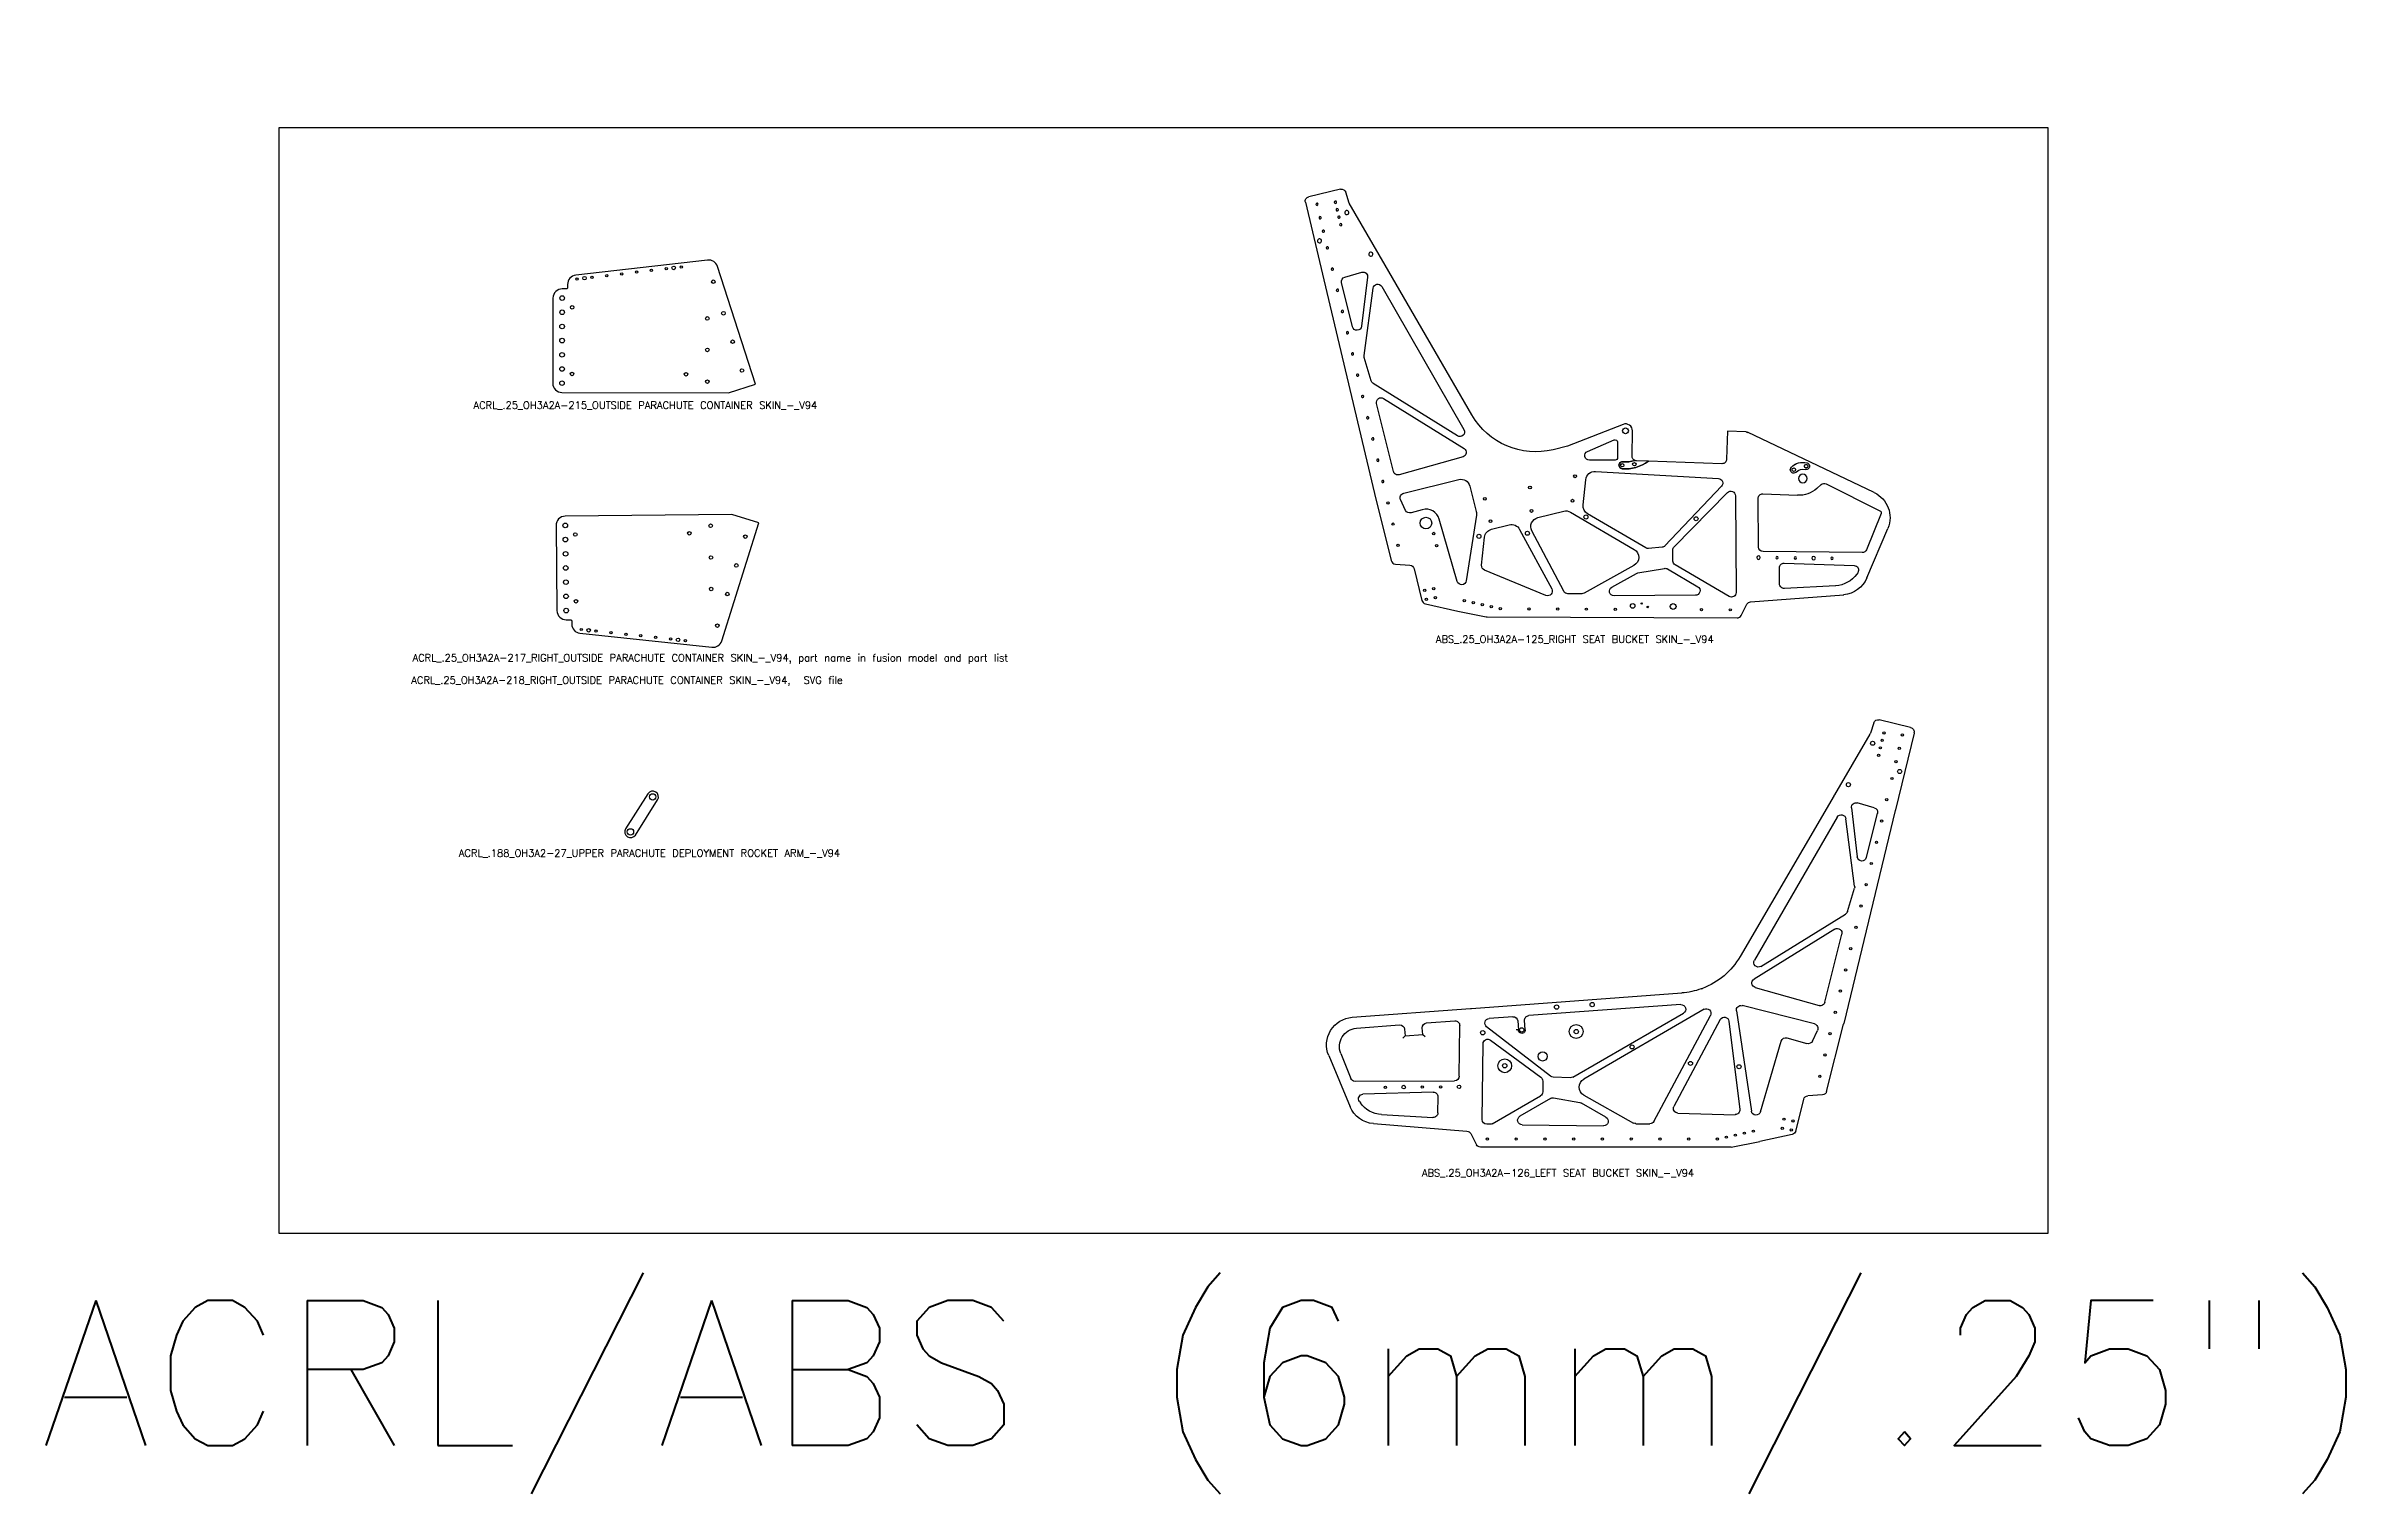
# Model space of a CAD drawing. Header units: millimetres. Extents: x 2758 to 41047, y 670 to 17125.
# Drawn here: x 22058 to 25227, y 837 to 2833 of the extents above; entities that cross this region are included whole.
import ezdxf

# ---------------------------------------------------------------- set-up
doc = ezdxf.new("R2010")
doc.units = ezdxf.units.MM
doc.styles.get("Standard").update_dxf_attribs({"font": 'txt.shx'})

msp = doc.modelspace()

# ---------------------------------------------------------------- texts
for s, height, p in [('ACRL_.25_OH3A2A-215_OUTSIDE PARACHUTE CONTAINER SKIN_-_V94', 10, (22646.7, 2332.6)), ('ABS_.25_OH3A2A-125_RIGHT SEAT BUCKET SKIN_-_V94', 10, (23972.9, 2010)), ('ACRL_.25_OH3A2A-217_RIGHT_OUTSIDE PARACHUTE CONTAINER SKIN_-_V94, part name in fusion model and part list', 10, (22562.7, 1984.4)), ('ACRL_.25_OH3A2A-218_RIGHT_OUTSIDE PARACHUTE CONTAINER SKIN_-_V94,  SVG file', 10, (22561, 1953.6)), ('ACRL_.188_OH3A2-27_UPPER PARACHUTE DEPLOYMENT ROCKET ARM_-_V94', 10, (22626.4, 1715.2)), ('ABS_.25_OH3A2A-126_LEFT SEAT BUCKET SKIN_-_V94', 10, (23953.7, 1274.3)), ('ACRL/ABS (6mm/.25")', 200, (22048.9, 903.4))]:
    msp.add_text(s, height=height).set_placement(p)

# ---------------------------------------------------------------- linework, layer by layer
for p, q in [((23841.3, 2635.2), (23797.9, 2624.9)), ((23853.5, 2616.1), (23848.8, 2631)), ((23793.2, 2617.3), (23818.5, 2510.5)), ((23902.9, 2530.8), (23853.5, 2616.1)), ((23818.5, 2510.5), (23888.5, 2216)), ((23858.1, 2445.7), (23843, 2506.5)), ((23847.4, 2514.2), (23870.9, 2520.8)), ((23878.9, 2513.9), (23870.5, 2446.4)), ((24022.6, 2324.1), (23902.9, 2530.8)), ((23874, 2406.1), (23886.5, 2498.9)), ((23898.3, 2501.2), (24011.6, 2303.9)), ((23883.8, 2371.2), (23874.2, 2403.5)), ((24002.7, 2295.3), (23886.6, 2367.7)), ((23900.8, 2347), (24012, 2277.9)), ((23914.4, 2246.3), (23891.3, 2340.1)), ((24577.1, 2217.1), (24402.5, 2300.2)), ((24010.4, 2266.4), (23922.3, 2241.7)), ((24498, 2222.9), (24503.9, 2228.2)), ((24510.9, 2229.1), (24584.9, 2192.1)), ((24417.5, 2142.1), (24417, 2209)), ((24423.6, 2215.4), (24471.3, 2213.4)), ((24586.4, 2188.1), (24566.2, 2138.4)), ((24567, 2099.4), (24595.8, 2167.8)), ((24560.3, 2134.4), (24423.8, 2135.8)), ((24446.6, 2091.4), (24446.4, 2113.6)), ((24453, 2120), (24549.3, 2116.6)), ((24554.3, 2106.6), (24552.9, 2104.7)), ((24406.5, 2066.4), (24535, 2076.3)), ((24523.9, 2088.7), (24453.3, 2085.1)), ((24627.2, 1893.3), (24583.9, 1903.8)), ((24571.2, 1884.2), (24522.2, 1800.4)), ((24576.3, 1899.6), (24571.7, 1885.4)), ((24631.9, 1885.7), (24606.3, 1779.8)), ((24521.7, 1799.5), (24392.1, 1577.5)), ((24606.1, 1778.9), (24535, 1485.3)), ((24545.7, 1782.5), (24553.7, 1714.8)), ((24577.2, 1782.6), (24553.7, 1789.4)), ((24526.2, 1769.8), (24412, 1572.5)), ((24550.1, 1674.5), (24538, 1767.4)), ((24566.2, 1714), (24581.6, 1775)), ((24540.1, 1639.6), (24549.8, 1671.8)), ((24420.8, 1564), (24537.3, 1636)), ((24523, 1615.3), (24411.5, 1546.5)), ((24508.9, 1514.5), (24532.4, 1608.4)), ((24022.2, 1506), (24311.9, 1527.4)), ((24413, 1535), (24501, 1509.9)), ((23857.6, 1493.8), (24020.7, 1505.9)), ((24078.9, 1494.6), (24046.3, 1492.3)), ((24310.5, 1511.3), (24101.1, 1496.2)), ((24161.5, 1411.3), (24314.1, 1499.5)), ((24342.6, 1504.9), (24176.7, 1408.6)), ((24273.4, 1350.4), (24351.3, 1496.4)), ((24364.9, 1490.6), (24301.1, 1371)), ((24387.2, 1502.8), (24407.9, 1364.3)), ((24494.6, 1484.7), (24395, 1509.9)), ((23863.4, 1478.7), (23923, 1483.3)), ((23930.5, 1468.3), (23927.6, 1464.9)), ((23929.8, 1477.4), (23930.5, 1468.3)), ((23930.5, 1468.3), (23954.8, 1470.2)), ((23954.8, 1470.2), (23954.1, 1479.3)), ((23954.8, 1470.2), (23958.2, 1467.3)), ((23960, 1486.1), (23999, 1489)), ((24005, 1412.6), (24005.9, 1482.6)), ((24131.1, 1412.8), (24042.9, 1480.9)), ((24048.1, 1462.5), (24117.7, 1411.1)), ((24085.7, 1488.8), (24086.6, 1476.5)), ((24096.1, 1476.8), (24095.2, 1489.4)), ((24376.8, 1488.3), (24391.7, 1366.8)), ((24420.3, 1363.5), (24449, 1461.1)), ((24456.8, 1465.4), (24484.4, 1457.7)), ((24491.8, 1461.1), (24498.8, 1475.8)), ((24511.4, 1391.6), (24534.8, 1484.3)), ((23825.3, 1441.1), (23854.8, 1370.6)), ((23841.8, 1443.9), (23855.6, 1409.6)), ((24036.7, 1352.8), (24037.9, 1457.4)), ((23861.6, 1405.6), (23998.7, 1406.3)), ((24120.3, 1406), (24120.3, 1391.1)), ((24158, 1410.4), (24134.7, 1411.5)), ((23867.5, 1377.7), (23868.9, 1375.8)), ((23969.3, 1390.6), (23872.5, 1387.7)), ((23975.6, 1362), (23975.9, 1384.2)), ((24050.7, 1347.2), (24117.1, 1385.6)), ((24130.7, 1381.9), (24088.8, 1357.5)), ((24135, 1382.6), (24171.4, 1376.3)), ((24207.3, 1356.3), (24173.5, 1375.6)), ((24176.9, 1386.5), (24245.5, 1348)), ((24468.9, 1337), (24479.9, 1380.7)), ((24505.7, 1386.8), (24485.7, 1385.5)), ((23886.8, 1347.4), (24015.8, 1336.9)), ((23897.9, 1359.7), (23968.9, 1355.8)), ((24020.9, 1333.5), (24028.9, 1318.2)), ((24047.4, 1346.4), (24043, 1346.4)), ((24092, 1345.7), (24204.1, 1344.4)), ((24248.5, 1347.2), (24267.7, 1347)), ((24306.5, 1361.7), (24385.2, 1359.6)), ((24464.1, 1332.4), (24419.4, 1322.4)), ((24378.9, 1314.8), (24034.5, 1314.8)), ((24380.1, 1314.9), (24419.4, 1322.4))]:
    msp.add_line(p, q)
at = {"color": 0, "linetype": 'ByBlock', "lineweight": -2}
msp.add_lwpolyline([(24816.7, 1196.1), (24816.7, 2720.1), (22378.3, 2720.1), (22378.3, 1196.1)], close=True, dxfattribs=at)
for points in [[(22768.6, 2355.2), (22998.1, 2354.7), (23035.2, 2366.7), (22982.9, 2528.9, 0.357408), (22969.3, 2537.6), (22787.6, 2516.7, 0.380425), (22776.3, 2504.1), (22776.3, 2499.5, -0.414214), (22774.7, 2497.9), (22768.9, 2497.9, 0.414214), (22756.2, 2485.3), (22755.9, 2367.9, 0.414214)], [(24182, 2273.9), (24218.7, 2289.8, -0.537445), (24223.1, 2286.9), (24223.3, 2265.2, -0.414214), (24220.1, 2262), (24184.6, 2261.7, -0.816871)], [(24247.3, 2261.4, -0.099523), (24230.5, 2259.5, 1), (24229.6, 2250, 0.185647), (24265.8, 2260.3), (24249.5, 2260.9, -0.091335)], [(23928.6, 2216.2), (24004.4, 2235.1, -0.413875), (24019.8, 2225.8), (24028.5, 2191, -0.099823), (24028.8, 2186), (24014.8, 2095.5, -0.803059), (24002.4, 2094.7), (23977.6, 2180.4, 0.41065), (23954.2, 2193.5), (23938.7, 2189.2, -0.366258), (23931.3, 2192.6), (23924.4, 2207.4, -0.471832)], [(24262.2, 2141), (24182.1, 2187.7, -0.294718), (24175.9, 2200), (24179.6, 2234.9, -0.400665), (24192.9, 2246.3), (24362.3, 2236.5, -0.638144), (24366.6, 2225.8), (24288.7, 2143.6, -0.184452), (24284.6, 2141.7), (24265.9, 2140.1, -0.153915)], [(24377.1, 2073.9), (24302.7, 2117.3, -0.264684), (24299.6, 2122.7), (24299.5, 2138, -0.198912), (24301.3, 2142.5), (24374.8, 2217.1, -0.668179), (24385.7, 2212.6), (24386.6, 2079.4, -0.581423)], [(24149.3, 2081), (24105.3, 2164.3, -0.486755), (24113.4, 2182.6), (24149.1, 2191.5, -0.196314), (24158.6, 2190.1), (24246.2, 2138.8, -0.580682), (24245.9, 2116.7), (24177.1, 2078.5, -0.125522), (24174.1, 2077.7), (24155, 2077.6, -0.279979)], [(23002.5, 2187), (22773, 2184.6, 0.414214), (22760.4, 2171.7), (22761.7, 2054.4, 0.414214), (22774.5, 2041.8), (22780.4, 2041.9, -0.414214), (22782, 2040.3), (22782, 2035.7, 0.380425), (22793.4, 2023.2), (22975.3, 2003.9, 0.357408), (22988.7, 2012.7), (23039.7, 2175.3)], [(24036, 2116.9), (24040.1, 2155.6, -0.314888), (24049.6, 2166.6), (24074.1, 2172.7, -0.342685), (24088.3, 2166.4), (24132.7, 2084.3, -0.705087), (24124.7, 2075.4), (24039.9, 2110.3, -0.333013)], [(24292.1, 2111.9), (24333.9, 2087.4, -0.761724), (24330.7, 2075.5), (24218.6, 2074.7, -0.77389), (24215.4, 2086.6), (24249.3, 2105.7, -0.086903), (24251.3, 2106.5), (24287.8, 2112.6, -0.176327)], [(24577.7, 1871.6, -1), (24572, 1871.6, -1)], [(24589.6, 1875.6, -1), (24586.4, 1875.6, -1)], [(24592.1, 1885.9, -1), (24588.9, 1885.9, -1)], [(24617.5, 1883, -1), (24614.4, 1883, -1)], [(24584.6, 1855, -1), (24581.5, 1855, -1)], [(24587.1, 1865.3, -1), (24584, 1865.3, -1)], [(24608.6, 1846, -1), (24605.4, 1846, -1)], [(24613.1, 1864.5, -1), (24609.9, 1864.5, -1)], [(24544.3, 1814.5, -1), (24538.7, 1814.5, -1)], [(24603, 1823, -1), (24599.8, 1823, -1)], [(24614.9, 1832.6, -1), (24609.3, 1832.6, -1)], [(22900.3, 1793.4, 1), (22886.9, 1801.9), (22856.3, 1753.6, 1), (22869.7, 1745.1)], [(24595.9, 1793.7, -1), (24592.8, 1793.7, -1)], [(24588.8, 1764.4, -1), (24585.7, 1764.4, -1)], [(24581.7, 1735.1, -1), (24578.6, 1735.1, -1)], [(24574.6, 1705.8, -1), (24571.5, 1705.8, -1)], [(24560.4, 1647.1, -1), (24557.3, 1647.1, -1)], [(24567.5, 1676.5, -1), (24564.4, 1676.5, -1)], [(24553.4, 1617.8, -1), (24550.2, 1617.8, -1)], [(24546.3, 1588.5, -1), (24543.1, 1588.5, -1)], [(24539.2, 1559.2, -1), (24536, 1559.2, -1)], [(24532.1, 1529.9, -1), (24528.9, 1529.9, -1)], [(24136.3, 1507.9, -0.998991), (24142.2, 1507.9, -0.998991)], [(24185.4, 1511.4, -0.998991), (24191.3, 1511.4, -0.998991)], [(24525, 1500.6, -1), (24521.8, 1500.6, -1)], [(24034.6, 1472.5, -0.998991), (24040.5, 1472.5, -0.998991)], [(24088.4, 1476.4, -0.998991), (24094.3, 1476.4, -0.998991)], [(24175.9, 1474.2, -1), (24156.8, 1474.2, -1)], [(24163.4, 1474.2, -0.998991), (24169.3, 1474.2, -0.998991)], [(24517.9, 1471.3, -1), (24514.7, 1471.3, -1)], [(24077.4, 1427, -1), (24058.4, 1427, -1)], [(24064.9, 1427, -0.998991), (24070.9, 1427, -0.998991)], [(24126.4, 1439.9, -1), (24113.7, 1439.9, -1)], [(24240.6, 1453, -0.99768), (24246.2, 1453, -0.99768)], [(24326.7, 1430.2, -1), (24321.1, 1430.2, -1)], [(24393.5, 1425.7, -1), (24387.9, 1425.7, -1)], [(24510.8, 1442, -1), (24507.6, 1442, -1)], [(23904.9, 1397.5, -1), (23901.7, 1397.5, -1)], [(23926.2, 1397.6, -0.998891), (23931.1, 1397.6, -0.998891)], [(23955.7, 1397.7, -1), (23952.5, 1397.7, -1)], [(23981.1, 1397.9, -1), (23977.9, 1397.9, -1)], [(24002.4, 1398, -1), (24007.3, 1398, -1)], [(24503.7, 1412.6, -1), (24500.5, 1412.6, -1)], [(24387.3, 1331.4, -1), (24384.2, 1331.4, -1)], [(24399.7, 1334.1, -1), (24396.6, 1334.1, -1)], [(24412.1, 1336.9, -1), (24409, 1336.9, -1)], [(24451.9, 1340.9, -1), (24448.7, 1340.9, -1)], [(24454.2, 1353.4, -1), (24451, 1353.4, -1)], [(24464.3, 1338.6, -1), (24461.2, 1338.6, -1)], [(24466.7, 1351, -1), (24463.5, 1351, -1)], [(24045.6, 1325.9, -1), (24042.4, 1325.9, -1)], [(24085.2, 1325.9, -1), (24082, 1325.9, -1)], [(24124.8, 1325.9, -1), (24121.6, 1325.9, -1)], [(24164.4, 1325.9, -1), (24161.3, 1325.9, -1)], [(24204.1, 1325.9, -1), (24200.9, 1325.9, -1)], [(24243.7, 1325.9, -1), (24240.5, 1325.9, -1)], [(24283.3, 1325.9, -1), (24280.1, 1325.9, -1)], [(24322.9, 1325.9, -1), (24319.8, 1325.9, -1)], [(24362.6, 1325.9, -1), (24359.4, 1325.9, -1)], [(24374.9, 1328.6, -1), (24371.8, 1328.6, -1)]]:
    msp.add_lwpolyline(points, format="xyb", close=True)
for points in [[(24400.6, 2300.7), (24400.6, 2300.8, 0.0128), (24400.3, 2300.8), (24375, 2301.6), (24373.7, 2263.1, -0.414214), (24367.2, 2256.9), (24265.8, 2260.3, -0.185647), (24229.6, 2250, -1), (24230.5, 2259.5, 0.099523), (24247.3, 2261.4, -0.305831), (24243.4, 2267.3), (24243.9, 2302.1, 0.533232), (24230.9, 2311.1), (24154.4, 2281), (24134.7, 2276.2)], [(23888.5, 2216), (23911.4, 2123.3, 0.325129), (23917.1, 2118.4), (23937.2, 2117, -0.324972), (23942.9, 2112.2), (23953.7, 2068.5, 0.28351), (23958.5, 2063.8), (24003.2, 2053.7), (24042.4, 2046, 0.047001), (24043.6, 2045.9), (24388, 2044.4, 0.278978), (24393.6, 2047.8), (24401.7, 2063.1, -0.085671), (24403.6, 2065.4)]]:
    msp.add_lwpolyline(points, format="xyb")
for centre, radius in [((22789.4, 2511.5), 1.59), ((22799.6, 2512.7), 2.46), ((22809.9, 2513.9), 1.59), ((22830.4, 2516.2), 1.59), ((22850.9, 2518.6), 1.59), ((22871.4, 2521), 1.59), ((22891.9, 2523.3), 1.59), ((22912.4, 2525.7), 1.59), ((22922.6, 2526.8), 2.46), ((22932.9, 2528), 1.59), ((22977.1, 2507.8), 2.46), ((22768.9, 2485.2), 3.17), ((22782.6, 2472.5), 2.46), ((22768.8, 2446.1), 3.18), ((22768.8, 2465.7), 3.17), ((22968.9, 2457.2), 2.46), ((22991.1, 2464.3), 2.46), ((22768.7, 2407), 3.18), ((22768.8, 2426.6), 3.18), ((22969, 2413.8), 2.46), ((23003.8, 2425.1), 2.46), ((22768.7, 2387.5), 3.18), ((22782.4, 2380.6), 2.46), ((22939.5, 2380.2), 2.46), ((23016.6, 2385.4), 2.46), ((22768.6, 2367.9), 3.18), ((22969, 2370.1), 2.46), ((24234.3, 2302.2), 3.97), ((24234.3, 2302.2), 3.97), ((24229.8, 2254.8), 2.39), ((24229.8, 2254.8), 2.39), ((24246.5, 2256.2), 2.39), ((24246.5, 2256.2), 2.39), ((24102.6, 2224), 1.93), ((24102.6, 2224), 1.93), ((24164.7, 2239.6), 1.93), ((24164.7, 2239.6), 1.93), ((23906.9, 2202.9), 1.59), ((23906.9, 2202.9), 1.59), ((24040.5, 2208.5), 1.93), ((24040.5, 2208.5), 1.93), ((24104.7, 2191.8), 1.93), ((24104.7, 2191.8), 1.93), ((24161.2, 2205.9), 1.93), ((24161.2, 2205.9), 1.93), ((22773.1, 2171.9), 3.18), ((22773.3, 2152.3), 3.18), ((22787, 2159.3), 2.46), ((22944.1, 2161), 2.46), ((22973.5, 2171.4), 2.46), ((23021.2, 2156.4), 2.46), ((23913.9, 2173.6), 1.59), ((23913.9, 2173.6), 1.59), ((23959.3, 2175.1), 7.94), ((23959.3, 2175.1), 7.94), ((23970.1, 2160.7), 1.64), ((23970.1, 2160.7), 1.64), ((24032.3, 2156.8), 2.81), ((24032.3, 2156.8), 2.81), ((24048.2, 2177.7), 1.93), ((24048.2, 2177.7), 1.93), ((24099.1, 2161), 2.81), ((24099.1, 2161), 2.81), ((24179.7, 2183.5), 2.81), ((24179.7, 2183.5), 2.81), ((24331.6, 2181), 2.81), ((24331.6, 2181), 2.81), ((22773.6, 2132.7), 3.18), ((22973.9, 2127.6), 2.46), ((23920.8, 2144.2), 1.59), ((23920.8, 2144.2), 1.59), ((23974, 2144.1), 1.64), ((23974, 2144.1), 1.64), ((22773.8, 2113.2), 3.18), ((22774, 2093.6), 3.18), ((23008.8, 2116.7), 2.46), ((22774.2, 2074.1), 3.17), ((22788, 2067.3), 2.46), ((22974.2, 2084.3), 2.46), ((22996.4, 2077.3), 2.46), ((23957.6, 2082.5), 1.59), ((23957.6, 2082.5), 1.59), ((23959.9, 2070), 1.59), ((23970.1, 2084.8), 1.59), ((23970.1, 2084.8), 1.59), ((23972.4, 2072.3), 1.59), ((23972.4, 2072.3), 1.59), ((24012.1, 2068.1), 1.59), ((24012.1, 2068.1), 1.59), ((24024.4, 2065.3), 1.59), ((24024.4, 2065.3), 1.59), ((24036.8, 2062.5), 1.59), ((24036.8, 2062.5), 1.59), ((24049.2, 2059.7), 1.59), ((24049.2, 2059.7), 1.59), ((24244.2, 2060.9), 3.18), ((24244.2, 2060.9), 3.18), ((24256.7, 2064.2), 0.927), ((24256.7, 2064.2), 0.927), ((24265, 2059.4), 0.927), ((24265, 2059.4), 0.927), ((24300, 2060.1), 3.97), ((24300, 2060.1), 3.97), ((22774.4, 2054.5), 3.17), ((22795.1, 2028.4), 1.59), ((22805.4, 2027.3), 2.46), ((22982.8, 2033.7), 2.46), ((24061.6, 2056.9), 1.59), ((24061.6, 2056.9), 1.59), ((24101.2, 2056.7), 1.59), ((24101.2, 2056.7), 1.59), ((24140.8, 2056.5), 1.59), ((24140.8, 2056.5), 1.59), ((24180.5, 2056.4), 1.59), ((24180.5, 2056.4), 1.59), ((24220.1, 2056.2), 1.59), ((24220.1, 2056.2), 1.59), ((24339, 2055.7), 1.59), ((24339, 2055.7), 1.59), ((24378.6, 2055.5), 1.59), ((24378.6, 2055.5), 1.59), ((22815.6, 2026.2), 1.59), ((22836.1, 2024), 1.59), ((22856.7, 2021.9), 1.59), ((22877.2, 2019.7), 1.59), ((22897.7, 2017.5), 1.59), ((22918.2, 2015.3), 1.59), ((22928.5, 2014.2), 2.46), ((22938.8, 2013.1), 1.59), ((22893.6, 1797.7), 4.36), ((22863, 1749.4), 4.36)]:
    msp.add_circle(centre, radius)
at = {"extrusion": (0, 0, -1)}
for centre, radius, start, end in [((-24582.4, 1897.7), 6.35, 17.9174, 103.602), ((-24565.7, 1887.4), 6.35, 197.9179, 210.277), ((-24625.7, 1887.2), 6.35, 103.6023, 193.6086), ((-24552, 1783.3), 6.35, 353.1868, 106.0558), ((-24575.4, 1776.5), 6.35, 106.0554, 194.1589), ((-24531.7, 1766.6), 6.35, 30.0656, 172.5971), ((-24560, 1715.6), 6.35, 194.1596, 353.1862), ((-24543.8, 1673.6), 6.35, 172.5968, 196.8479), ((-24526.3, 1609.9), 6.35, 58.3236, 194.0709), ((-24534, 1641.4), 6.35, 196.8485, 238.2642), ((-24304.4, 1628.7), 101.6, 210.2764, 249.2447), ((-24417.5, 1569.4), 6.35, 238.2641, 30.0653), ((-24304.4, 1628.7), 101.6, 250.2391, 265.7708), ((-24414.8, 1541.1), 6.35, 285.924, 58.3233), ((-23860.4, 1455.8), 38.1, 337.2874, 85.7708), ((-24046.8, 1485.9), 6.35, 307.6671, 85.8749), ((-24079.4, 1488.3), 6.35, 85.8748, 175.8748), ((-24101.5, 1489.9), 6.35, 355.8748, 85.875), ((-24310.9, 1505), 6.35, 85.8744, 239.9678), ((-24345.7, 1499.4), 6.35, 59.8555, 208.102), ((-24370.5, 1487.6), 6.35, 28.1023, 173.0238), ((-24393.4, 1503.7), 6.35, 351.4808, 104.2168), ((-24502.8, 1516), 6.35, 194.0711, 285.9238), ((-23865.4, 1453.4), 25.4, 338.0712, 85.6443), ((-23923.5, 1476.9), 6.35, 85.6444, 175.6444), ((-23960.5, 1479.7), 6.35, 355.6444, 85.6444), ((-23999.5, 1482.7), 6.35, 85.6445, 180.6665), ((-24044.3, 1457.3), 6.35, 0.6664, 126.419), ((-24091.4, 1476.4), 4.76, 175.8748, 0.6664), ((-24455.1, 1459.3), 6.35, 16.4148, 105.7168), ((-24486.1, 1463.8), 6.35, 205.2542, 285.7172), ((-24493.1, 1478.5), 6.35, 104.2167, 205.2543), ((-23861.5, 1411.9), 6.35, 269.6859, 338.0711), ((-23998.7, 1412.7), 6.35, 180.6665, 269.6856), ((-24113.9, 1406), 6.35, 126.4189, 179.9678), ((-24135, 1417.8), 6.35, 272.6671, 307.6671), ((-24158.3, 1416.8), 6.35, 239.9677, 272.6672), ((-24183.1, 1397.6), 12.7, 299.2843, 59.8561), ((-23889.9, 1385.3), 38.1, 274.6354, 337.2874), ((-23872.7, 1381.4), 6.35, 324.8289, 88.2846), ((-23900.1, 1397.7), 38.1, 273.1711, 324.8289), ((-23969.5, 1384.3), 6.35, 88.2845, 180.6665), ((-24113.9, 1391.1), 6.35, 179.9677, 239.9677), ((-24133.9, 1376.4), 6.35, 59.8561, 99.856), ((-24170.4, 1370), 6.35, 99.8561, 119.7228), ((-24306.7, 1368.1), 6.35, 271.5074, 28.1021), ((-24385.4, 1366), 6.35, 173.0239, 271.5078), ((-24414.2, 1365.3), 6.35, 196.4156, 351.4801), ((-24486.1, 1379.2), 6.35, 14.1534, 86.1644), ((-24505.3, 1393.2), 6.35, 194.1209, 266.164), ((-23969.3, 1362.1), 6.35, 180.6662, 273.1711), ((-24015.3, 1330.6), 6.35, 94.6352, 122.6999), ((-24015.3, 1330.6), 6.35, 141.0558, 152.3516), ((-24043.1, 1352.8), 6.35, 270.6664, 0.6664), ((-24047.5, 1352.7), 6.35, 239.9678, 270.6663), ((-24092, 1352), 6.35, 270.6666, 59.8561), ((-24204.2, 1350.7), 6.35, 119.7228, 270.6664), ((-24248.6, 1353.6), 6.35, 270.6663, 299.2843), ((-24267.8, 1353.4), 6.35, 208.1019, 270.6662), ((-24462.7, 1338.6), 6.35, 194.1534, 257.4677), ((-24034.5, 1321.2), 6.35, 270, 332.3518), ((-24378.9, 1321.2), 6.35, 259.2362, 269.9998)]:
    msp.add_arc(centre, radius, start, end, dxfattribs=at)
for centre, major_axis, ratio, start_param, end_param in [((23842.8, 2629.1), (-1.5, 6.17), 1, 0.004537, 1.500016), ((23799.3, 2618.7), (-1.5, 6.17), 1, 4.716809, 6.287723), ((23849.2, 2508.1), (-6.17, -1.51), 0.998049, 6.27995, 7.817645), ((23872.6, 2514.7), (6.17, 1.51), 0.998049, 4.676053, 6.645983), ((23892.8, 2498), (-6.17, -1.51), 0.998049, 0.373085, 2.860743), ((23864.2, 2447.2), (6.17, 1.51), 0.998049, 0.362797, 3.138358), ((23880.3, 2405.3), (-6.17, -1.51), 0.998049, 6.233007, 6.656271), ((23889.9, 2373.1), (-6.17, -1.51), 0.998049, 5.510165, 6.233007), ((23897.5, 2341.6), (-6.17, -1.51), 0.998049, 6.281485, 8.650729), ((24110.6, 2374.9), (-24.1, 98.7), 0.999987, 3.141593, 4.427851), ((24006.1, 2300.7), (6.17, 1.51), 0.998049, 6.002336, 8.651757), ((24399.8, 2294.4), (-0.05, 6.35), 0.995396, 0.139588, 0.449836), ((24008.6, 2272.5), (6.17, 1.51), 0.998049, 5.509137, 7.819941), ((24466.3, 2248.7), (0.04, -4.76), 0.995396, 5.482032, 8.623625), ((24466.1, 2248.7), (0.04, -4.76), 0.995396, 5.482032, 8.623625), ((24478.7, 2236.6), (-0.2, 22.2), 0.995396, 5.482032, 6.551156), ((24478.8, 2236.6), (-0.2, 22.2), 0.995396, 5.482032, 6.551156), ((24466.3, 2248.7), (-0.02, 2.39), 0.995396, 5.482032, 8.623625), ((24466.3, 2248.7), (-0.02, 2.39), 0.995396, 5.482032, 8.623625), ((24483.3, 2253.5), (-0.02, 2.39), 0.995396, 3.409563, 6.551156), ((24483.3, 2253.5), (-0.02, 2.39), 0.995396, 3.409563, 6.551156), ((24483.2, 2253.5), (0.04, -4.76), 0.995396, 3.409563, 6.551156), ((24483.3, 2253.5), (0.04, -4.76), 0.995396, 3.409563, 6.551156), ((24483.3, 2253.5), (0.02, -2.39), 0.995396, 3.409563, 6.551156), ((24483.3, 2253.5), (0.02, -2.39), 0.995396, 3.409563, 6.551156), ((23920.6, 2247.8), (-6.17, -1.51), 0.998049, 4.678348, 6.281485), ((24466.3, 2248.7), (0.02, -2.39), 0.995396, 5.482032, 8.623625), ((24466.3, 2248.7), (0.02, -2.39), 0.995396, 5.482032, 8.623625), ((24478.7, 2236.6), (-0.1, 12.7), 0.995396, 5.482032, 6.551156), ((24478.8, 2236.6), (-0.1, 12.7), 0.995396, 5.482032, 6.551156), ((24472.9, 2251.4), (0.3, -38.1), 0.995396, 5.565717, 6.33269), ((24508.1, 2223.4), (-0.05, 6.35), 0.995396, 5.565717, 6.752243), ((24423.4, 2209), (-0.05, 6.35), 0.995396, 4.712389, 6.33269), ((24560.9, 2182.6), (0.3, -38.1), 0.995396, 3.591429, 5.120431), ((24583.5, 2189.3), (0.02, -3.17), 0.995396, 3.610651, 5.106752), ((24423.9, 2142.1), (0.05, -6.35), 0.995396, 0.01712, 1.570796), ((24560.4, 2140.8), (0.05, -6.35), 0.995396, 5.106752, 6.300305), ((24452.8, 2113.6), (-0.05, 6.35), 0.995396, 4.712389, 6.324758), ((24522, 2126.8), (0.3, -38.1), 0.995396, 5.337873, 6.239471), ((24532, 2114.3), (0.3, -38.1), 0.995396, 5.120431, 6.213915), ((24549.1, 2110.3), (-0.05, 6.35), 0.995396, 0.041573, 2.19628), ((24407, 2060.1), (-0.05, 6.35), 0.995396, 5.724096, 6.213915), ((24452.9, 2091.4), (0.05, -6.35), 0.995396, 6.239471, 7.853982)]:
    msp.add_ellipse(centre, major_axis=major_axis, ratio=ratio, start_param=start_param, end_param=end_param, dxfattribs=at)
for centre, major_axis, ratio in [((23809.1, 2614.5), (-0.37, 1.54), 1), ((23809.1, 2614.5), (-0.37, 1.54), 1), ((23834.5, 2617.3), (-0.37, 1.54), 1), ((23834.5, 2617.3), (-0.37, 1.54), 1), ((23837, 2607), (-0.37, 1.54), 1), ((23837, 2607), (-0.37, 1.54), 1), ((23850.2, 2603), (-0.66, 2.73), 1), ((23850.2, 2603), (-0.66, 2.73), 1), ((23813.5, 2596), (-0.37, 1.54), 1), ((23813.5, 2596), (-0.37, 1.54), 1), ((23817.9, 2577.5), (-0.37, 1.54), 1), ((23817.9, 2577.5), (-0.37, 1.54), 1), ((23839.4, 2596.7), (-0.37, 1.54), 1), ((23839.4, 2596.7), (-0.37, 1.54), 1), ((23841.9, 2586.4), (-0.37, 1.54), 1), ((23841.9, 2586.4), (-0.37, 1.54), 1), ((23812.7, 2564.1), (-0.66, 2.73), 1), ((23812.7, 2564.1), (-0.66, 2.73), 1), ((23823.4, 2554.5), (-0.37, 1.54), 1), ((23823.4, 2554.5), (-0.37, 1.54), 1), ((23883.3, 2545.7), (-0.66, 2.73), 1), ((23883.3, 2545.7), (-0.66, 2.73), 1), ((23830.3, 2525.2), (-0.37, 1.54), 1), ((23830.3, 2525.2), (-0.37, 1.54), 1), ((23837.3, 2496), (-1.54, -0.38), 0.998049), ((23837.3, 2496), (-1.54, -0.38), 0.998049), ((23844.2, 2466.8), (-1.54, -0.38), 0.998049), ((23844.2, 2466.8), (-1.54, -0.38), 0.998049), ((23851.2, 2437.5), (-1.54, -0.38), 0.998049), ((23851.2, 2437.5), (-1.54, -0.38), 0.998049), ((23858.1, 2408.2), (-1.54, -0.38), 0.998049), ((23858.1, 2408.2), (-1.54, -0.38), 0.998049), ((23865.1, 2378.9), (-1.54, -0.38), 0.998049), ((23865.1, 2378.9), (-1.54, -0.38), 0.998049), ((23872, 2349.6), (-1.54, -0.38), 0.998049), ((23872, 2349.6), (-1.54, -0.38), 0.998049), ((23879, 2320.3), (-1.54, -0.38), 0.998049), ((23879, 2320.3), (-1.54, -0.38), 0.998049), ((23886, 2291), (-1.54, -0.38), 0.998049), ((23886, 2291), (-1.54, -0.38), 0.998049), ((23892.9, 2261.7), (-1.54, -0.38), 0.998049), ((23892.9, 2261.7), (-1.54, -0.38), 0.998049), ((23899.9, 2232.4), (-1.54, -0.38), 0.998049), ((23899.9, 2232.4), (-1.54, -0.38), 0.998049), ((24478.7, 2236.6), (-0.04, 5.95), 0.995396), ((24478.7, 2236.6), (-0.04, 5.95), 0.995396), ((24417.6, 2127.5), (-0.02, 2.46), 0.995396), ((24417.6, 2127.5), (-0.02, 2.46), 0.995396), ((24442.9, 2127.2), (-0.01, 1.59), 0.995396), ((24442.9, 2127.2), (-0.01, 1.59), 0.995396), ((24468.2, 2127), (-0.01, 1.59), 0.995396), ((24468.2, 2127), (-0.01, 1.59), 0.995396), ((24493.5, 2126.7), (-0.02, 2.46), 0.995396), ((24493.5, 2126.7), (-0.02, 2.46), 0.995396), ((24518.8, 2126.5), (-0.01, 1.59), 0.995396), ((24518.8, 2126.5), (-0.01, 1.59), 0.995396)]:
    msp.add_ellipse(centre, major_axis=major_axis, ratio=ratio, dxfattribs=at)
for points, degree in [([(24521.7, 1799.5), (24521.9, 1799.8), (24522.1, 1800.1), (24522.2, 1800.4)], 3), ([(24606.3, 1779.8), (24606.2, 1779.5), (24606.1, 1779.2), (24606.1, 1778.9)], 3), ([(24338.7, 1533.1), (24339.3, 1533.3), (24339.8, 1533.5), (24340.4, 1533.7)], 3), ([(24020.7, 1505.9), (24021.2, 1505.9), (24021.7, 1505.9), (24022.2, 1506)], 3), ([(24084.1, 1476.4), (24083.9, 1476.4), (24083.6, 1476.4), (24083.4, 1476.4)], 3), ([(24084.7, 1476.4), (24084.5, 1476.4), (24084.3, 1476.4), (24084.1, 1476.4)], 3), ([(24084.9, 1476.4), (24084.8, 1476.4), (24084.7, 1476.4), (24084.7, 1476.4)], 3), ([(24085.2, 1476.4), (24085.1, 1476.4), (24085, 1476.4), (24084.9, 1476.4)], 3), ([(24085.7, 1476.5), (24085.5, 1476.5), (24085.4, 1476.4), (24085.2, 1476.4)], 3), ([(24086.1, 1476.5), (24086, 1476.5), (24085.8, 1476.5), (24085.7, 1476.5)], 3), ([(24086.4, 1476.5), (24086.3, 1476.5), (24086.2, 1476.5), (24086.1, 1476.5)], 3), ([(24086.5, 1476.5), (24086.4, 1476.5), (24086.4, 1476.5), (24086.4, 1476.5)], 3), ([(24086.6, 1476.5), (24086.6, 1476.5), (24086.5, 1476.5)], 2), ([(24086.5, 1476.5), (24086.5, 1476.5), (24086.5, 1476.5), (24086.5, 1476.5)], 3), ([(24535, 1485.3), (24534.9, 1484.9), (24534.8, 1484.6), (24534.8, 1484.3)], 3), ([(24020.2, 1334.6), (24019.7, 1335.2), (24019.2, 1335.6), (24018.8, 1335.9)], 3)]:
    msp.add_open_spline(points, degree=degree)

msp.set_redraw_order([(e.dxf.handle, doc.entitydb.next_handle()) for e in msp.query("TEXT MTEXT ATTDEF DIMENSION ARC_DIMENSION")])  # texts and dimensions are drawn at this point

doc.saveas('drawing.dxf')
